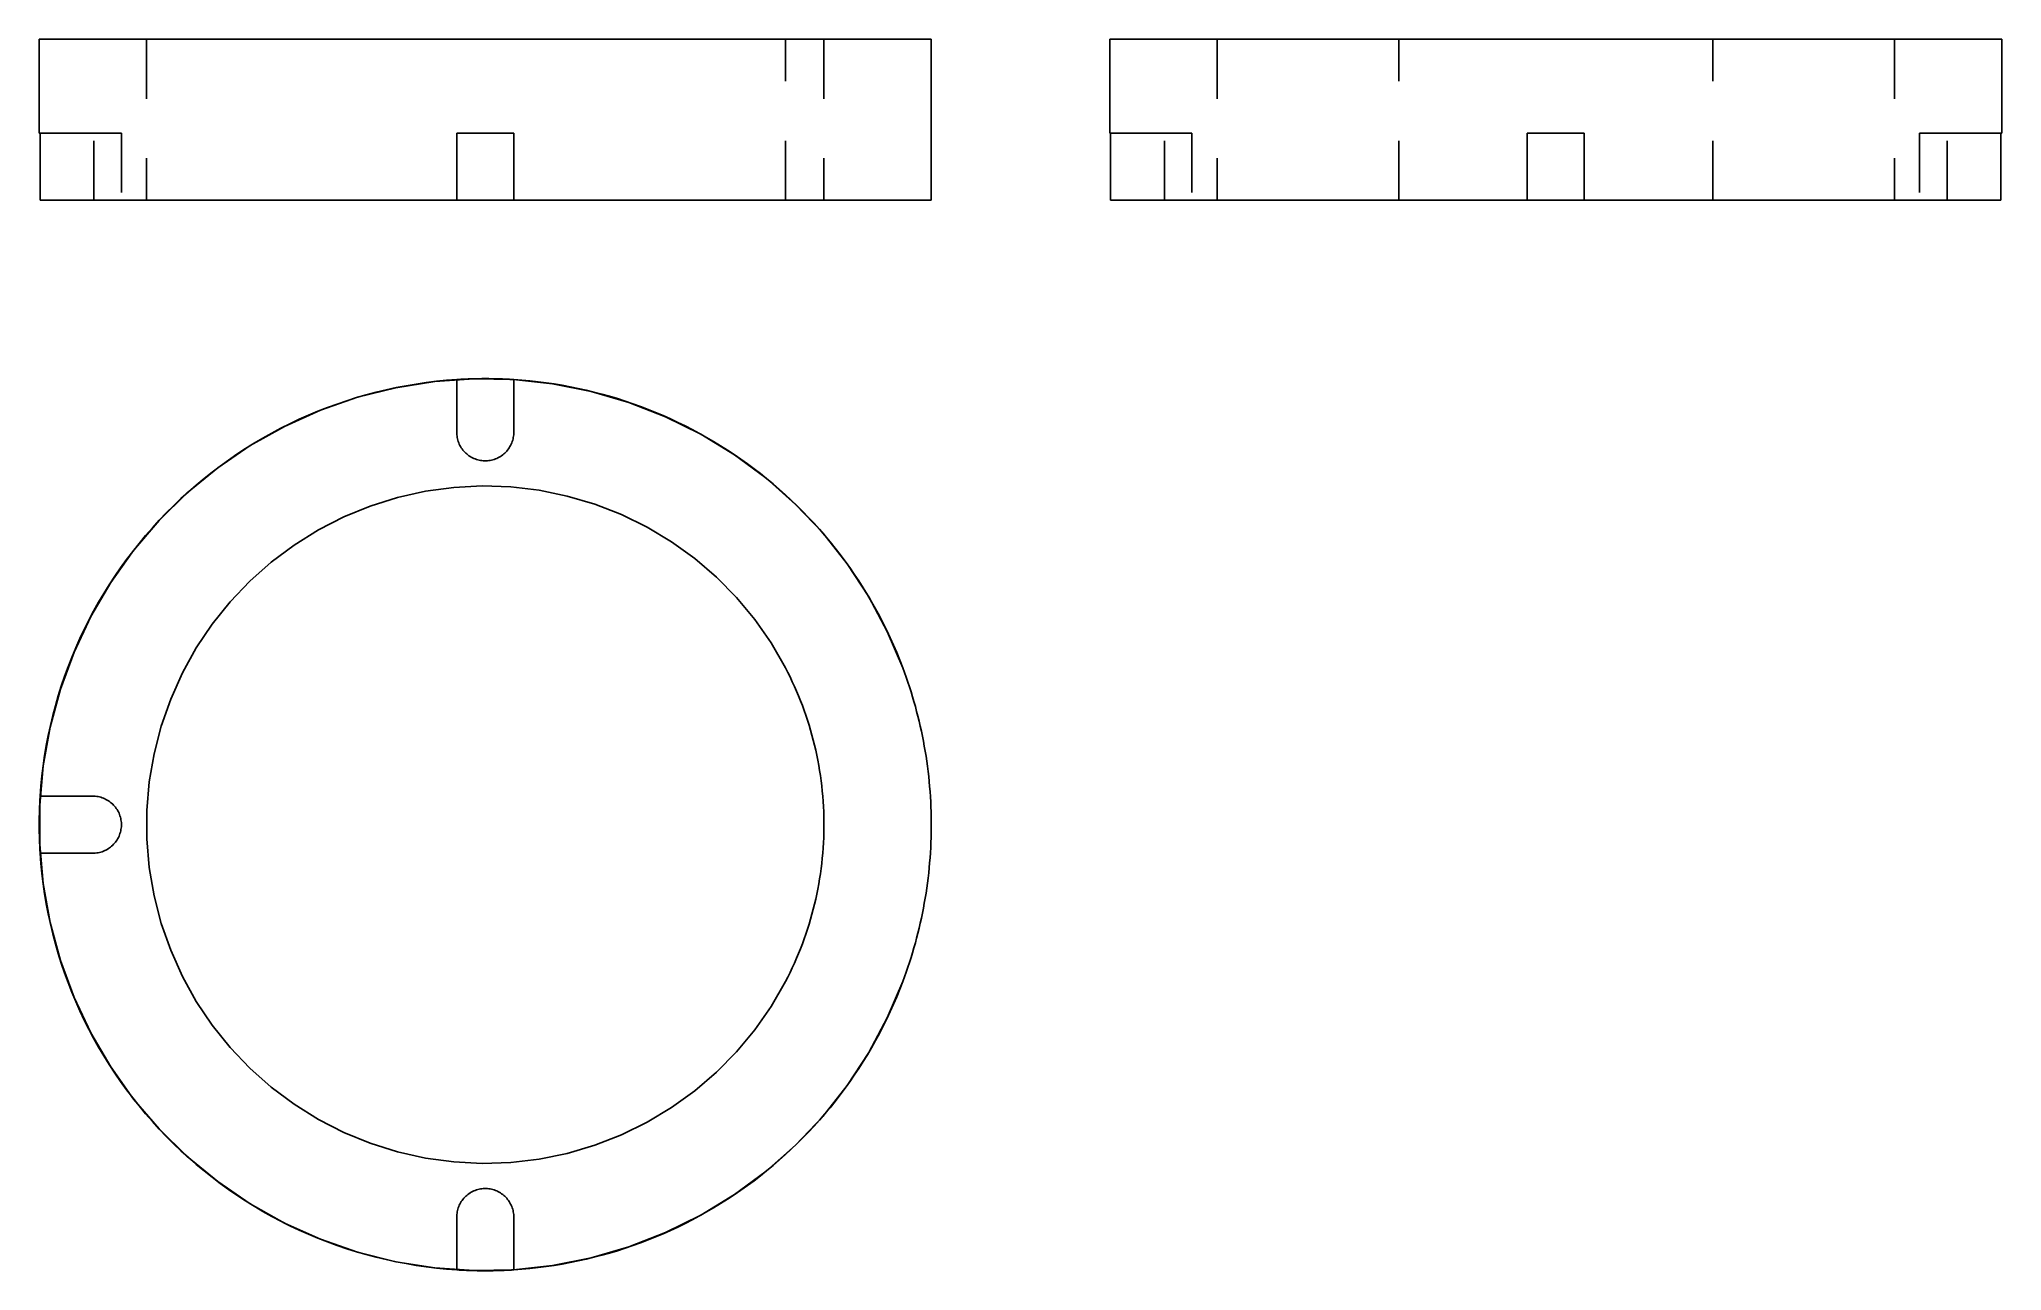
# Model space of a CAD drawing. Extents: x 0 to 3.3, y 0 to 2.07.
import ezdxf

# ---------------------------------------------------------------- set-up
doc = ezdxf.new("R2010")
doc.units = 0
doc.linetypes.add('HIDDEN', pattern=[0.075, 0.050025, -0.024975])
for name, color, linetype in [('FRONT', 7, 'CONTINUOUS'), ('FRONT_HID', 7, 'HIDDEN'), ('LEFT', 7, 'CONTINUOUS'), ('LEFT_HID', 7, 'HIDDEN'), ('TOP', 7, 'CONTINUOUS'), ('TOP_HID', 7, 'HIDDEN')]:
    doc.layers.add(name, color=color, linetype=linetype)

msp = doc.modelspace()

# ---------------------------------------------------------------- linework, layer by layer
at = {"layer": 'FRONT'}
for p, q in [((0, 2.070676), (1.452034, 2.070676)), ((0, 2.070676), (0, 1.912781)), ((1.5, 2.070676), (1.452034, 2.070676)), ((1.5, 2.070676), (1.5, 1.799999)), ((0.001531, 1.912781), (0, 1.912781)), ((0.001531, 1.799999), (0.001531, 1.912781)), ((0.001531, 1.799999), (0.001531, 1.912781)), ((0.797901, 1.912781), (0.702099, 1.912781)), ((0.702099, 1.799999), (0.702099, 1.912781)), ((0.797901, 1.799999), (0.797901, 1.912781)), ((0.001531, 1.799999), (0.702099, 1.799999)), ((0.702099, 1.799999), (0.797901, 1.799999)), ((0.797901, 1.799999), (1.452034, 1.799999)), ((1.5, 1.799999), (1.452034, 1.799999))]:
    msp.add_line(p, q, dxfattribs=at)
at = {"layer": 'FRONT_HID', "linetype": 'HIDDEN'}
for p, q in [((1.254715, 2.070676), (0.180451, 2.070676)), ((0.180451, 2.070676), (1.254715, 2.070676)), ((0.180451, 2.070676), (0.180451, 1.799999)), ((1.254715, 2.070676), (1.452034, 2.070676)), ((1.452034, 2.070676), (1.254715, 2.070676)), ((1.254715, 2.070676), (1.319549, 2.070676)), ((1.319549, 2.070676), (1.254715, 2.070676)), ((1.254715, 1.799999), (1.254715, 2.070676)), ((1.254715, 1.799999), (1.254715, 2.070676)), ((1.319549, 2.070676), (1.319549, 1.799999)), ((0.001531, 1.912781), (0.088484, 1.912781)), ((0.088484, 1.912781), (0.001531, 1.912781)), ((0.044493, 1.912781), (0.043026, 1.912781)), ((0.043026, 1.912781), (0.044493, 1.912781)), ((0.045959, 1.912781), (0.044493, 1.912781)), ((0.044493, 1.912781), (0.045959, 1.912781)), ((0.047426, 1.912781), (0.045959, 1.912781)), ((0.045959, 1.912781), (0.047426, 1.912781)), ((0.048892, 1.912781), (0.047426, 1.912781)), ((0.047426, 1.912781), (0.048892, 1.912781)), ((0.050358, 1.912781), (0.048892, 1.912781)), ((0.048892, 1.912781), (0.050358, 1.912781)), ((0.051825, 1.912781), (0.050358, 1.912781)), ((0.050358, 1.912781), (0.051825, 1.912781)), ((0.053291, 1.912781), (0.051825, 1.912781)), ((0.051825, 1.912781), (0.053291, 1.912781)), ((0.054757, 1.912781), (0.053291, 1.912781)), ((0.053291, 1.912781), (0.054757, 1.912781)), ((0.056224, 1.912781), (0.054757, 1.912781)), ((0.054757, 1.912781), (0.056224, 1.912781)), ((0.05769, 1.912781), (0.056224, 1.912781)), ((0.056224, 1.912781), (0.05769, 1.912781)), ((0.059157, 1.912781), (0.05769, 1.912781)), ((0.05769, 1.912781), (0.059157, 1.912781)), ((0.060623, 1.912781), (0.059157, 1.912781)), ((0.059157, 1.912781), (0.060623, 1.912781)), ((0.062089, 1.912781), (0.060623, 1.912781)), ((0.060623, 1.912781), (0.062089, 1.912781)), ((0.063556, 1.912781), (0.062089, 1.912781)), ((0.062089, 1.912781), (0.063556, 1.912781)), ((0.065022, 1.912781), (0.063556, 1.912781)), ((0.063556, 1.912781), (0.065022, 1.912781)), ((0.066489, 1.912781), (0.065022, 1.912781)), ((0.065022, 1.912781), (0.066489, 1.912781)), ((0.067955, 1.912781), (0.066489, 1.912781)), ((0.066489, 1.912781), (0.067955, 1.912781)), ((0.069421, 1.912781), (0.067955, 1.912781)), ((0.067955, 1.912781), (0.069421, 1.912781)), ((0.070888, 1.912781), (0.069421, 1.912781)), ((0.069421, 1.912781), (0.070888, 1.912781)), ((0.072354, 1.912781), (0.070888, 1.912781)), ((0.070888, 1.912781), (0.072354, 1.912781)), ((0.07382, 1.912781), (0.072354, 1.912781)), ((0.072354, 1.912781), (0.07382, 1.912781)), ((0.075287, 1.912781), (0.07382, 1.912781)), ((0.07382, 1.912781), (0.075287, 1.912781)), ((0.076753, 1.912781), (0.075287, 1.912781)), ((0.075287, 1.912781), (0.076753, 1.912781)), ((0.07822, 1.912781), (0.076753, 1.912781)), ((0.076753, 1.912781), (0.07822, 1.912781)), ((0.079686, 1.912781), (0.07822, 1.912781)), ((0.07822, 1.912781), (0.079686, 1.912781)), ((0.081152, 1.912781), (0.079686, 1.912781)), ((0.079686, 1.912781), (0.081152, 1.912781)), ((0.082619, 1.912781), (0.081152, 1.912781)), ((0.081152, 1.912781), (0.082619, 1.912781)), ((0.084085, 1.912781), (0.082619, 1.912781)), ((0.082619, 1.912781), (0.084085, 1.912781)), ((0.085551, 1.912781), (0.084085, 1.912781)), ((0.084085, 1.912781), (0.085551, 1.912781)), ((0.087018, 1.912781), (0.085551, 1.912781)), ((0.085551, 1.912781), (0.087018, 1.912781)), ((0.088484, 1.912781), (0.087018, 1.912781)), ((0.087018, 1.912781), (0.088484, 1.912781)), ((0.088484, 1.912781), (0.091967, 1.912781)), ((0.091967, 1.912781), (0.088484, 1.912781)), ((0.091967, 1.799999), (0.091967, 1.912781)), ((0.091967, 1.799999), (0.091967, 1.912781)), ((0.091967, 1.912781), (0.138158, 1.912781)), ((0.138158, 1.912781), (0.091967, 1.912781)), ((0.138158, 1.912781), (0.138158, 1.799999)), ((0.088484, 1.799999), (0.001531, 1.799999)), ((0.001531, 1.799999), (0.088484, 1.799999)), ((0.091967, 1.799999), (0.088484, 1.799999)), ((0.088484, 1.799999), (0.091967, 1.799999)), ((0.091967, 1.799999), (0.138158, 1.799999)), ((0.138158, 1.799999), (0.091967, 1.799999)), ((1.254715, 1.799999), (0.180451, 1.799999)), ((0.180451, 1.799999), (1.254715, 1.799999)), ((1.254715, 1.799999), (1.452034, 1.799999)), ((1.452034, 1.799999), (1.254715, 1.799999)), ((1.254715, 1.799999), (1.319549, 1.799999)), ((1.319549, 1.799999), (1.254715, 1.799999))]:
    msp.add_line(p, q, dxfattribs=at)
at = {"layer": 'LEFT'}
for p, q in [((3.3, 2.070676), (1.8, 2.070676)), ((1.8, 2.070676), (1.8, 1.912781)), ((3.3, 2.070676), (3.3, 1.912781)), ((1.8, 1.912781), (1.801531, 1.912781)), ((1.801531, 1.799999), (1.801531, 1.912781)), ((1.801531, 1.799999), (1.801531, 1.912781)), ((2.502099, 1.799999), (2.502099, 1.912781)), ((2.502099, 1.912781), (2.597901, 1.912781)), ((2.597901, 1.799999), (2.597901, 1.912781)), ((3.298469, 1.799999), (3.298469, 1.912781)), ((3.298469, 1.912781), (3.3, 1.912781)), ((3.298469, 1.799999), (3.298469, 1.912781)), ((2.502099, 1.799999), (1.801531, 1.799999)), ((2.597901, 1.799999), (2.502099, 1.799999)), ((3.298469, 1.799999), (2.597901, 1.799999))]:
    msp.add_line(p, q, dxfattribs=at)
at = {"layer": 'LEFT_HID', "linetype": 'HIDDEN'}
for p, q in [((1.8, 2.070676), (2.28609, 2.070676)), ((2.28609, 2.070676), (1.980451, 2.070676)), ((1.980451, 2.070676), (3.119549, 2.070676)), ((1.980451, 2.070676), (1.980451, 1.799999)), ((2.81391, 2.070676), (2.28609, 2.070676)), ((2.28609, 2.070676), (2.81391, 2.070676)), ((2.28609, 1.799999), (2.28609, 2.070676)), ((2.81391, 2.070676), (3.3, 2.070676)), ((3.119549, 2.070676), (2.81391, 2.070676)), ((2.81391, 1.799999), (2.81391, 2.070676)), ((3.119549, 2.070676), (3.119549, 1.799999)), ((1.801531, 1.912781), (1.888484, 1.912781)), ((1.888484, 1.912781), (1.801531, 1.912781)), ((1.844493, 1.912781), (1.843026, 1.912781)), ((1.843026, 1.912781), (1.844493, 1.912781)), ((1.845959, 1.912781), (1.844493, 1.912781)), ((1.844493, 1.912781), (1.845959, 1.912781)), ((1.847426, 1.912781), (1.845959, 1.912781)), ((1.845959, 1.912781), (1.847426, 1.912781)), ((1.848892, 1.912781), (1.847426, 1.912781)), ((1.847426, 1.912781), (1.848892, 1.912781)), ((1.850358, 1.912781), (1.848892, 1.912781)), ((1.848892, 1.912781), (1.850358, 1.912781)), ((1.851825, 1.912781), (1.850358, 1.912781)), ((1.850358, 1.912781), (1.851825, 1.912781)), ((1.853291, 1.912781), (1.851825, 1.912781)), ((1.851825, 1.912781), (1.853291, 1.912781)), ((1.854757, 1.912781), (1.853291, 1.912781)), ((1.853291, 1.912781), (1.854757, 1.912781)), ((1.856224, 1.912781), (1.854757, 1.912781)), ((1.854757, 1.912781), (1.856224, 1.912781)), ((1.85769, 1.912781), (1.856224, 1.912781)), ((1.856224, 1.912781), (1.85769, 1.912781)), ((1.859157, 1.912781), (1.85769, 1.912781)), ((1.85769, 1.912781), (1.859157, 1.912781)), ((1.860623, 1.912781), (1.859157, 1.912781)), ((1.859157, 1.912781), (1.860623, 1.912781)), ((1.862089, 1.912781), (1.860623, 1.912781)), ((1.860623, 1.912781), (1.862089, 1.912781)), ((1.863556, 1.912781), (1.862089, 1.912781)), ((1.862089, 1.912781), (1.863556, 1.912781)), ((1.865022, 1.912781), (1.863556, 1.912781)), ((1.863556, 1.912781), (1.865022, 1.912781)), ((1.866489, 1.912781), (1.865022, 1.912781)), ((1.865022, 1.912781), (1.866489, 1.912781)), ((1.867955, 1.912781), (1.866489, 1.912781)), ((1.866489, 1.912781), (1.867955, 1.912781)), ((1.869421, 1.912781), (1.867955, 1.912781)), ((1.867955, 1.912781), (1.869421, 1.912781)), ((1.870888, 1.912781), (1.869421, 1.912781)), ((1.869421, 1.912781), (1.870888, 1.912781)), ((1.872354, 1.912781), (1.870888, 1.912781)), ((1.870888, 1.912781), (1.872354, 1.912781)), ((1.87382, 1.912781), (1.872354, 1.912781)), ((1.872354, 1.912781), (1.87382, 1.912781)), ((1.875287, 1.912781), (1.87382, 1.912781)), ((1.87382, 1.912781), (1.875287, 1.912781)), ((1.876753, 1.912781), (1.875287, 1.912781)), ((1.875287, 1.912781), (1.876753, 1.912781)), ((1.87822, 1.912781), (1.876753, 1.912781)), ((1.876753, 1.912781), (1.87822, 1.912781)), ((1.879686, 1.912781), (1.87822, 1.912781)), ((1.87822, 1.912781), (1.879686, 1.912781)), ((1.881152, 1.912781), (1.879686, 1.912781)), ((1.879686, 1.912781), (1.881152, 1.912781)), ((1.882619, 1.912781), (1.881152, 1.912781)), ((1.881152, 1.912781), (1.882619, 1.912781)), ((1.884085, 1.912781), (1.882619, 1.912781)), ((1.882619, 1.912781), (1.884085, 1.912781)), ((1.885551, 1.912781), (1.884085, 1.912781)), ((1.884085, 1.912781), (1.885551, 1.912781)), ((1.887018, 1.912781), (1.885551, 1.912781)), ((1.885551, 1.912781), (1.887018, 1.912781)), ((1.888484, 1.912781), (1.887018, 1.912781)), ((1.887018, 1.912781), (1.888484, 1.912781)), ((1.888484, 1.912781), (1.891967, 1.912781)), ((1.891967, 1.912781), (1.888484, 1.912781)), ((1.891967, 1.799999), (1.891967, 1.912781)), ((1.891967, 1.799999), (1.891967, 1.912781)), ((1.891967, 1.912781), (1.938158, 1.912781)), ((1.938158, 1.912781), (1.891967, 1.912781)), ((1.938158, 1.912781), (1.938158, 1.799999)), ((3.208033, 1.912781), (3.161842, 1.912781)), ((3.161842, 1.912781), (3.208033, 1.912781)), ((3.161842, 1.912781), (3.161842, 1.799999)), ((3.211516, 1.912781), (3.208033, 1.912781)), ((3.208033, 1.799999), (3.208033, 1.912781)), ((3.208033, 1.799999), (3.208033, 1.912781)), ((3.208033, 1.912781), (3.211516, 1.912781)), ((3.298469, 1.912781), (3.211516, 1.912781)), ((3.211516, 1.912781), (3.212982, 1.912781)), ((3.212982, 1.912781), (3.211516, 1.912781)), ((3.211516, 1.912781), (3.298469, 1.912781)), ((3.212982, 1.912781), (3.214449, 1.912781)), ((3.214449, 1.912781), (3.212982, 1.912781)), ((3.214449, 1.912781), (3.215915, 1.912781)), ((3.215915, 1.912781), (3.214449, 1.912781)), ((3.215915, 1.912781), (3.217381, 1.912781)), ((3.217381, 1.912781), (3.215915, 1.912781)), ((3.217381, 1.912781), (3.218848, 1.912781)), ((3.218848, 1.912781), (3.217381, 1.912781)), ((3.218848, 1.912781), (3.220314, 1.912781)), ((3.220314, 1.912781), (3.218848, 1.912781)), ((3.220314, 1.912781), (3.22178, 1.912781)), ((3.22178, 1.912781), (3.220314, 1.912781)), ((3.22178, 1.912781), (3.223247, 1.912781)), ((3.223247, 1.912781), (3.22178, 1.912781)), ((3.223247, 1.912781), (3.224713, 1.912781)), ((3.224713, 1.912781), (3.223247, 1.912781)), ((3.224713, 1.912781), (3.22618, 1.912781)), ((3.22618, 1.912781), (3.224713, 1.912781)), ((3.22618, 1.912781), (3.227646, 1.912781)), ((3.227646, 1.912781), (3.22618, 1.912781)), ((3.227646, 1.912781), (3.229112, 1.912781)), ((3.229112, 1.912781), (3.227646, 1.912781)), ((3.229112, 1.912781), (3.230579, 1.912781)), ((3.230579, 1.912781), (3.229112, 1.912781)), ((3.230579, 1.912781), (3.232045, 1.912781)), ((3.232045, 1.912781), (3.230579, 1.912781)), ((3.232045, 1.912781), (3.233511, 1.912781)), ((3.233511, 1.912781), (3.232045, 1.912781)), ((3.233511, 1.912781), (3.234978, 1.912781)), ((3.234978, 1.912781), (3.233511, 1.912781)), ((3.234978, 1.912781), (3.236444, 1.912781)), ((3.236444, 1.912781), (3.234978, 1.912781)), ((3.236444, 1.912781), (3.237911, 1.912781)), ((3.237911, 1.912781), (3.236444, 1.912781)), ((3.237911, 1.912781), (3.239377, 1.912781)), ((3.239377, 1.912781), (3.237911, 1.912781)), ((3.239377, 1.912781), (3.240843, 1.912781)), ((3.240843, 1.912781), (3.239377, 1.912781)), ((3.240843, 1.912781), (3.24231, 1.912781)), ((3.24231, 1.912781), (3.240843, 1.912781)), ((3.24231, 1.912781), (3.243776, 1.912781)), ((3.243776, 1.912781), (3.24231, 1.912781)), ((3.243776, 1.912781), (3.245243, 1.912781)), ((3.245243, 1.912781), (3.243776, 1.912781)), ((3.245243, 1.912781), (3.246709, 1.912781)), ((3.246709, 1.912781), (3.245243, 1.912781)), ((3.246709, 1.912781), (3.248175, 1.912781)), ((3.248175, 1.912781), (3.246709, 1.912781)), ((3.248175, 1.912781), (3.249642, 1.912781)), ((3.249642, 1.912781), (3.248175, 1.912781)), ((3.249642, 1.912781), (3.251108, 1.912781)), ((3.251108, 1.912781), (3.249642, 1.912781)), ((3.251108, 1.912781), (3.252574, 1.912781)), ((3.252574, 1.912781), (3.251108, 1.912781)), ((3.252574, 1.912781), (3.254041, 1.912781)), ((3.254041, 1.912781), (3.252574, 1.912781)), ((3.254041, 1.912781), (3.255507, 1.912781)), ((3.255507, 1.912781), (3.254041, 1.912781)), ((3.255507, 1.912781), (3.256974, 1.912781)), ((3.256974, 1.912781), (3.255507, 1.912781)), ((1.801531, 1.799999), (2.28609, 1.799999)), ((1.888484, 1.799999), (1.801531, 1.799999)), ((1.801531, 1.799999), (1.888484, 1.799999)), ((1.891967, 1.799999), (1.888484, 1.799999)), ((1.888484, 1.799999), (1.891967, 1.799999)), ((1.891967, 1.799999), (1.938158, 1.799999)), ((1.938158, 1.799999), (1.891967, 1.799999)), ((2.28609, 1.799999), (1.980451, 1.799999)), ((1.980451, 1.799999), (3.119549, 1.799999)), ((2.81391, 1.799999), (2.28609, 1.799999)), ((2.28609, 1.799999), (2.81391, 1.799999)), ((2.81391, 1.799999), (3.298469, 1.799999)), ((3.119549, 1.799999), (2.81391, 1.799999)), ((3.208033, 1.799999), (3.161842, 1.799999)), ((3.161842, 1.799999), (3.208033, 1.799999)), ((3.208033, 1.799999), (3.211516, 1.799999)), ((3.211516, 1.799999), (3.208033, 1.799999)), ((3.211516, 1.799999), (3.298469, 1.799999)), ((3.298469, 1.799999), (3.211516, 1.799999))]:
    msp.add_line(p, q, dxfattribs=at)
at = {"layer": 'TOP'}
for p, q in [((0.599624, 1.48477), (0.665019, 1.49517)), ((0.665019, 1.49517), (0.731077, 1.499761)), ((0.731077, 1.499761), (0.797282, 1.498508)), ((0.797282, 1.498508), (0.863118, 1.49142)), ((0.863118, 1.49142), (0.928073, 1.478553)), ((0.472851, 1.446913), (0.535401, 1.468642)), ((0.535401, 1.468642), (0.599624, 1.48477)), ((0.928073, 1.478553), (0.99164, 1.460007)), ((0.99164, 1.460007), (1.053323, 1.435926)), ((0.354703, 1.387369), (0.412461, 1.419752)), ((0.412461, 1.419752), (0.472851, 1.446913)), ((1.053323, 1.435926), (1.112641, 1.406498)), ((0.300025, 1.350019), (0.354703, 1.387369)), ((1.112641, 1.406498), (1.169133, 1.371954)), ((1.169133, 1.371954), (1.222358, 1.332561)), ((0.248855, 1.307991), (0.300025, 1.350019)), ((1.222358, 1.332561), (1.271901, 1.288627)), ((0.201592, 1.261614), (0.248855, 1.307991)), ((0.602477, 1.300111), (0.556607, 1.28571)), ((0.649398, 1.310593), (0.602477, 1.300111)), ((0.697035, 1.317081), (0.649398, 1.310593)), ((0.74505, 1.319527), (0.697035, 1.317081)), ((0.793101, 1.317915), (0.74505, 1.319527)), ((0.840844, 1.312257), (0.793101, 1.317915)), ((0.88794, 1.302592), (0.840844, 1.312257)), ((0.934053, 1.28899), (0.88794, 1.302592)), ((0.978854, 1.271547), (0.934053, 1.28899)), ((1.271901, 1.288627), (1.317375, 1.240494)), ((0.158604, 1.211249), (0.201592, 1.261614)), ((0.512115, 1.267491), (0.469319, 1.245584)), ((0.556607, 1.28571), (0.512115, 1.267491)), ((1.022025, 1.250388), (0.978854, 1.271547)), ((0.469319, 1.245584), (0.428522, 1.220147)), ((1.063258, 1.225663), (1.022025, 1.250388)), ((1.102258, 1.197549), (1.063258, 1.225663)), ((1.317375, 1.240494), (1.358427, 1.188538)), ((0.120225, 1.157288), (0.158604, 1.211249)), ((0.390016, 1.191359), (0.354076, 1.159426)), ((0.428522, 1.220147), (0.390016, 1.191359)), ((1.138748, 1.166245), (1.102258, 1.197549)), ((1.358427, 1.188538), (1.394736, 1.133164)), ((0.086755, 1.100152), (0.120225, 1.157288)), ((0.354076, 1.159426), (0.320956, 1.124576)), ((1.172469, 1.131976), (1.138748, 1.166245)), ((0.320956, 1.124576), (0.290894, 1.087057)), ((1.203179, 1.094985), (1.172469, 1.131976)), ((1.394736, 1.133164), (1.42602, 1.074802)), ((0.058456, 1.040287), (0.086755, 1.100152)), ((1.230659, 1.055536), (1.203179, 1.094985)), ((0.290894, 1.087057), (0.264103, 1.047136)), ((1.42602, 1.074802), (1.452033, 1.013909)), ((0.035547, 0.97816), (0.058456, 1.040287)), ((0.264103, 1.047136), (0.240774, 1.005098)), ((1.254715, 1.013909), (1.230659, 1.055536)), ((0.240774, 1.005098), (0.221074, 0.961242)), ((1.254715, 1.013909), (1.258692, 1.006159)), ((1.258692, 1.006159), (1.262551, 0.998349)), ((1.262551, 0.998349), (1.266289, 0.990481)), ((1.266289, 0.990481), (1.269907, 0.982557)), ((1.455, 1.005879), (1.452034, 1.013909)), ((1.457875, 0.997814), (1.455, 1.005879)), ((1.460658, 0.989718), (1.457875, 0.997814)), ((0.018207, 0.914253), (0.035547, 0.97816)), ((0.221074, 0.961242), (0.205142, 0.915881)), ((1.269907, 0.982557), (1.273403, 0.974578)), ((1.273403, 0.974578), (1.276776, 0.966546)), ((1.276776, 0.966546), (1.280026, 0.958464)), ((1.280026, 0.958464), (1.283153, 0.950334)), ((1.463348, 0.98159), (1.460658, 0.989718)), ((1.465945, 0.973432), (1.463348, 0.98159)), ((1.468449, 0.965245), (1.465945, 0.973432)), ((1.470859, 0.95703), (1.468449, 0.965245)), ((1.473175, 0.948788), (1.470859, 0.95703)), ((1.283153, 0.950334), (1.286154, 0.942156)), ((1.286154, 0.942156), (1.289031, 0.933933)), ((1.289031, 0.933933), (1.291781, 0.925668)), ((1.291781, 0.925668), (1.294404, 0.917361)), ((1.475397, 0.94052), (1.473175, 0.948788)), ((1.477525, 0.932227), (1.475397, 0.94052)), ((1.479558, 0.923911), (1.477525, 0.932227)), ((0.006571, 0.849067), (0.018207, 0.914253)), ((0.205142, 0.915881), (0.193094, 0.869338)), ((1.294404, 0.917361), (1.2969, 0.909015)), ((1.2969, 0.909015), (1.299268, 0.900632)), ((1.299268, 0.900632), (1.301508, 0.892214)), ((1.301508, 0.892214), (1.303618, 0.883762)), ((1.481495, 0.915572), (1.479558, 0.923911)), ((1.483338, 0.907211), (1.481495, 0.915572)), ((1.485084, 0.898829), (1.483338, 0.907211)), ((1.486735, 0.890429), (1.485084, 0.898829)), ((0.193094, 0.869338), (0.185013, 0.821944)), ((1.303618, 0.883762), (1.305599, 0.875279)), ((1.305599, 0.875279), (1.30745, 0.866767)), ((1.30745, 0.866767), (1.309171, 0.858228)), ((1.309171, 0.858228), (1.310761, 0.849663)), ((1.48829, 0.88201), (1.486735, 0.890429)), ((1.489749, 0.873574), (1.48829, 0.88201)), ((1.491112, 0.865121), (1.489749, 0.873574)), ((1.492377, 0.856654), (1.491112, 0.865121)), ((0.000731, 0.783108), (0.006571, 0.849067)), ((1.310761, 0.849663), (1.31222, 0.841075)), ((1.31222, 0.841075), (1.313547, 0.832465)), ((1.313547, 0.832465), (1.314742, 0.823836)), ((1.493546, 0.848173), (1.492377, 0.856654)), ((1.494619, 0.839679), (1.493546, 0.848173)), ((1.495594, 0.831174), (1.494619, 0.839679)), ((1.496472, 0.822657), (1.495594, 0.831174)), ((0.185013, 0.821944), (0.180958, 0.774038)), ((1.314742, 0.823836), (1.315805, 0.81519)), ((1.315805, 0.81519), (1.316736, 0.806529)), ((1.316736, 0.806529), (1.317534, 0.797855)), ((1.317534, 0.797855), (1.3182, 0.789169)), ((1.497253, 0.814132), (1.496472, 0.822657)), ((1.497936, 0.805598), (1.497253, 0.814132)), ((1.498522, 0.797056), (1.497936, 0.805598)), ((1.49901, 0.788509), (1.498522, 0.797056)), ((0.000731, 0.716891), (0.000731, 0.783108)), ((0.180958, 0.774038), (0.180958, 0.725961)), ((1.3182, 0.789169), (1.318733, 0.780474)), ((1.318733, 0.780474), (1.319132, 0.771772)), ((1.319132, 0.771772), (1.319399, 0.763065)), ((1.319399, 0.763065), (1.319532, 0.754355)), ((1.499401, 0.779957), (1.49901, 0.788509)), ((1.499694, 0.7714), (1.499401, 0.779957)), ((1.49989, 0.762841), (1.499694, 0.7714)), ((1.499987, 0.75428), (1.49989, 0.762841)), ((1.319132, 0.728227), (1.318733, 0.719525)), ((1.319399, 0.736934), (1.319132, 0.728227)), ((1.319532, 0.745644), (1.319399, 0.736934)), ((1.319532, 0.754355), (1.319532, 0.745644)), ((1.499401, 0.720043), (1.499694, 0.728599)), ((1.499694, 0.728599), (1.49989, 0.737158)), ((1.49989, 0.737158), (1.499987, 0.745719)), ((1.499987, 0.745719), (1.499987, 0.75428)), ((0.006571, 0.650932), (0.000731, 0.716891)), ((0.180958, 0.725961), (0.185013, 0.678055)), ((1.316736, 0.69347), (1.315805, 0.684809)), ((1.317534, 0.702144), (1.316736, 0.69347)), ((1.3182, 0.71083), (1.317534, 0.702144)), ((1.318733, 0.719525), (1.3182, 0.71083)), ((1.497253, 0.685868), (1.497936, 0.694402)), ((1.497936, 0.694402), (1.498522, 0.702943)), ((1.498522, 0.702943), (1.49901, 0.71149)), ((1.49901, 0.71149), (1.499401, 0.720043)), ((0.185013, 0.678055), (0.193094, 0.630661)), ((1.313547, 0.667534), (1.31222, 0.658925)), ((1.314742, 0.676163), (1.313547, 0.667534)), ((1.315805, 0.684809), (1.314742, 0.676163)), ((1.493546, 0.651826), (1.494619, 0.66032)), ((1.494619, 0.66032), (1.495594, 0.668826)), ((1.495594, 0.668826), (1.496472, 0.677342)), ((1.496472, 0.677342), (1.497253, 0.685868)), ((0.018207, 0.585746), (0.006571, 0.650932)), ((0.193094, 0.630661), (0.205142, 0.584118)), ((1.30745, 0.633232), (1.305599, 0.62472)), ((1.309171, 0.641772), (1.30745, 0.633232)), ((1.310761, 0.650336), (1.309171, 0.641772)), ((1.31222, 0.658925), (1.310761, 0.650336)), ((1.489749, 0.626425), (1.491112, 0.634878)), ((1.491112, 0.634878), (1.492377, 0.643345)), ((1.492377, 0.643345), (1.493546, 0.651826)), ((1.299268, 0.599367), (1.2969, 0.590984)), ((1.301508, 0.607786), (1.299268, 0.599367)), ((1.303618, 0.616237), (1.301508, 0.607786)), ((1.305599, 0.62472), (1.303618, 0.616237)), ((1.483338, 0.592788), (1.485084, 0.60117)), ((1.485084, 0.60117), (1.486735, 0.60957)), ((1.486735, 0.60957), (1.48829, 0.617989)), ((1.48829, 0.617989), (1.489749, 0.626425)), ((0.035547, 0.52184), (0.018207, 0.585746)), ((0.205142, 0.584118), (0.221074, 0.538757)), ((1.289031, 0.566066), (1.286154, 0.557843)), ((1.291781, 0.574332), (1.289031, 0.566066)), ((1.294404, 0.582638), (1.291781, 0.574332)), ((1.2969, 0.590984), (1.294404, 0.582638)), ((1.475397, 0.559479), (1.477525, 0.567772)), ((1.477525, 0.567772), (1.479558, 0.576089)), ((1.479558, 0.576089), (1.481495, 0.584428)), ((1.481495, 0.584428), (1.483338, 0.592788)), ((0.221074, 0.538757), (0.240774, 0.494901)), ((1.276776, 0.533453), (1.273403, 0.525422)), ((1.280026, 0.541535), (1.276776, 0.533453)), ((1.283153, 0.549666), (1.280026, 0.541535)), ((1.286154, 0.557843), (1.283153, 0.549666)), ((1.465945, 0.526567), (1.468449, 0.534754)), ((1.468449, 0.534754), (1.470859, 0.542969)), ((1.470859, 0.542969), (1.473175, 0.551211)), ((1.473175, 0.551211), (1.475397, 0.559479)), ((0.058456, 0.459712), (0.035547, 0.52184)), ((1.262551, 0.50165), (1.258692, 0.49384)), ((1.266289, 0.509518), (1.262551, 0.50165)), ((1.269907, 0.517443), (1.266289, 0.509518)), ((1.273403, 0.525422), (1.269907, 0.517443)), ((1.455, 0.494121), (1.457875, 0.502185)), ((1.457875, 0.502185), (1.460658, 0.510281)), ((1.460658, 0.510281), (1.463348, 0.518409)), ((1.463348, 0.518409), (1.465945, 0.526567)), ((0.240774, 0.494901), (0.264103, 0.452863)), ((1.230659, 0.444463), (1.254715, 0.48609)), ((1.258692, 0.49384), (1.254715, 0.48609)), ((1.452033, 0.48609), (1.42602, 0.425197)), ((1.452034, 0.48609), (1.455, 0.494121)), ((0.086755, 0.399847), (0.058456, 0.459712)), ((0.264103, 0.452863), (0.290894, 0.412942)), ((1.203179, 0.405014), (1.230659, 0.444463)), ((0.120225, 0.342711), (0.086755, 0.399847)), ((0.290894, 0.412942), (0.320956, 0.375423)), ((1.172469, 0.368023), (1.203179, 0.405014)), ((1.42602, 0.425197), (1.394736, 0.366836)), ((0.320956, 0.375423), (0.354076, 0.340573)), ((1.138748, 0.333754), (1.172469, 0.368023)), ((1.394736, 0.366836), (1.358427, 0.311461)), ((0.158604, 0.288751), (0.120225, 0.342711)), ((0.354076, 0.340573), (0.390016, 0.30864)), ((1.102258, 0.302451), (1.138748, 0.333754)), ((0.390016, 0.30864), (0.428522, 0.279853)), ((1.063258, 0.274337), (1.102258, 0.302451)), ((1.358427, 0.311461), (1.317375, 0.259505)), ((0.201592, 0.238385), (0.158604, 0.288751)), ((0.428522, 0.279853), (0.469319, 0.254415)), ((1.022025, 0.249612), (1.063258, 0.274337)), ((0.248855, 0.192008), (0.201592, 0.238385)), ((0.469319, 0.254415), (0.512115, 0.232508)), ((0.512115, 0.232508), (0.556607, 0.21429)), ((0.978854, 0.228452), (1.022025, 0.249612)), ((1.317375, 0.259505), (1.271901, 0.211373)), ((0.556607, 0.21429), (0.602477, 0.199888)), ((0.602477, 0.199888), (0.649398, 0.189406)), ((0.88794, 0.197407), (0.934053, 0.211009)), ((0.934053, 0.211009), (0.978854, 0.228452)), ((1.271901, 0.211373), (1.222358, 0.167439)), ((0.300025, 0.14998), (0.248855, 0.192008)), ((0.649398, 0.189406), (0.697035, 0.182919)), ((0.697035, 0.182919), (0.74505, 0.180472)), ((0.74505, 0.180472), (0.793101, 0.182084)), ((0.793101, 0.182084), (0.840844, 0.187742)), ((0.840844, 0.187742), (0.88794, 0.197407)), ((1.222358, 0.167439), (1.169133, 0.128046)), ((0.354703, 0.11263), (0.300025, 0.14998)), ((0.412461, 0.080248), (0.354703, 0.11263)), ((1.169133, 0.128046), (1.112641, 0.093501)), ((0.472851, 0.053086), (0.412461, 0.080248)), ((1.112641, 0.093501), (1.053323, 0.064073)), ((0.535401, 0.031357), (0.472851, 0.053086)), ((0.99164, 0.039993), (0.928073, 0.021446)), ((1.053323, 0.064073), (0.99164, 0.039993)), ((0.599624, 0.015229), (0.535401, 0.031357)), ((0.665019, 0.00483), (0.599624, 0.015229)), ((0.731077, 0.000238), (0.665019, 0.00483)), ((0.797282, 0.001492), (0.731077, 0.000238)), ((0.863118, 0.008579), (0.797282, 0.001492)), ((0.928073, 0.021446), (0.863118, 0.008579))]:
    msp.add_line(p, q, dxfattribs=at)
at = {"layer": 'TOP_HID', "linetype": 'HIDDEN'}
for p, q in [((0.600015, 1.48485), (0.616884, 1.488092)), ((0.616884, 1.488092), (0.633823, 1.490947)), ((0.633823, 1.490947), (0.650823, 1.493413)), ((0.650823, 1.493413), (0.667875, 1.49549)), ((0.667875, 1.49549), (0.68497, 1.497175)), ((0.68497, 1.497175), (0.702099, 1.498468)), ((0.703618, 1.498564), (0.702099, 1.498468)), ((0.702099, 1.498468), (0.702099, 1.411515)), ((0.702099, 1.498468), (0.702099, 1.411515)), ((0.705136, 1.498657), (0.703618, 1.498564)), ((0.706655, 1.498746), (0.705136, 1.498657)), ((0.708175, 1.498833), (0.706655, 1.498746)), ((0.709694, 1.498916), (0.708175, 1.498833)), ((0.711214, 1.498996), (0.709694, 1.498916)), ((0.712733, 1.499073), (0.711214, 1.498996)), ((0.714253, 1.499147), (0.712733, 1.499073)), ((0.715773, 1.499218), (0.714253, 1.499147)), ((0.717294, 1.499286), (0.715773, 1.499218)), ((0.718814, 1.499351), (0.717294, 1.499286)), ((0.720334, 1.499413), (0.718814, 1.499351)), ((0.721855, 1.499471), (0.720334, 1.499413)), ((0.723376, 1.499527), (0.721855, 1.499471)), ((0.724896, 1.499579), (0.723376, 1.499527)), ((0.726417, 1.499629), (0.724896, 1.499579)), ((0.727938, 1.499675), (0.726417, 1.499629)), ((0.729459, 1.499718), (0.727938, 1.499675)), ((0.73098, 1.499758), (0.729459, 1.499718)), ((0.732502, 1.499795), (0.73098, 1.499758)), ((0.734023, 1.499829), (0.732502, 1.499795)), ((0.735544, 1.49986), (0.734023, 1.499829)), ((0.737066, 1.499888), (0.735544, 1.49986)), ((0.738587, 1.499913), (0.737066, 1.499888)), ((0.740109, 1.499934), (0.738587, 1.499913)), ((0.74163, 1.499953), (0.740109, 1.499934)), ((0.743152, 1.499968), (0.74163, 1.499953)), ((0.744674, 1.499981), (0.743152, 1.499968)), ((0.746195, 1.49999), (0.744674, 1.499981)), ((0.747717, 1.499996), (0.746195, 1.49999)), ((0.749239, 1.499999), (0.747717, 1.499996)), ((0.75076, 1.499999), (0.749239, 1.499999)), ((0.752282, 1.499996), (0.75076, 1.499999)), ((0.753804, 1.49999), (0.752282, 1.499996)), ((0.755325, 1.499981), (0.753804, 1.49999)), ((0.756847, 1.499968), (0.755325, 1.499981)), ((0.758369, 1.499953), (0.756847, 1.499968)), ((0.75989, 1.499934), (0.758369, 1.499953)), ((0.761412, 1.499913), (0.75989, 1.499934)), ((0.762933, 1.499888), (0.761412, 1.499913)), ((0.764455, 1.49986), (0.762933, 1.499888)), ((0.765976, 1.499829), (0.764455, 1.49986)), ((0.767498, 1.499795), (0.765976, 1.499829)), ((0.769019, 1.499758), (0.767498, 1.499795)), ((0.77054, 1.499718), (0.769019, 1.499758)), ((0.772061, 1.499675), (0.77054, 1.499718)), ((0.773582, 1.499629), (0.772061, 1.499675)), ((0.775103, 1.499579), (0.773582, 1.499629)), ((0.776624, 1.499527), (0.775103, 1.499579)), ((0.778144, 1.499471), (0.776624, 1.499527)), ((0.779665, 1.499413), (0.778144, 1.499471)), ((0.781185, 1.499351), (0.779665, 1.499413)), ((0.782706, 1.499286), (0.781185, 1.499351)), ((0.784226, 1.499218), (0.782706, 1.499286)), ((0.785746, 1.499147), (0.784226, 1.499218)), ((0.787266, 1.499073), (0.785746, 1.499147)), ((0.788786, 1.498996), (0.787266, 1.499073)), ((0.790305, 1.498916), (0.788786, 1.498996)), ((0.791825, 1.498833), (0.790305, 1.498916)), ((0.793344, 1.498746), (0.791825, 1.498833)), ((0.794863, 1.498657), (0.793344, 1.498746)), ((0.796382, 1.498564), (0.794863, 1.498657)), ((0.7979, 1.498468), (0.796382, 1.498564)), ((0.7979, 1.498468), (0.811522, 1.497472)), ((0.7979, 1.411515), (0.7979, 1.498468)), ((0.7979, 1.411515), (0.7979, 1.498468)), ((0.811522, 1.497472), (0.825124, 1.496228)), ((0.825124, 1.496228), (0.8387, 1.494736)), ((0.8387, 1.494736), (0.852247, 1.492997)), ((0.852247, 1.492997), (0.86576, 1.491012)), ((0.86576, 1.491012), (0.879235, 1.488781)), ((0.879235, 1.488781), (0.892667, 1.486305)), ((0.892667, 1.486305), (0.906052, 1.483585)), ((0.484624, 1.451481), (0.500759, 1.457374)), ((0.500759, 1.457374), (0.517025, 1.462897)), ((0.517025, 1.462897), (0.533413, 1.468046)), ((0.533413, 1.468046), (0.549915, 1.472818)), ((0.549915, 1.472818), (0.566521, 1.477211)), ((0.566521, 1.477211), (0.583224, 1.481222)), ((0.583224, 1.481222), (0.600015, 1.48485)), ((0.906052, 1.483585), (0.919385, 1.480622)), ((0.919385, 1.480622), (0.932661, 1.477416)), ((0.932661, 1.477416), (0.945877, 1.473969)), ((0.945877, 1.473969), (0.959029, 1.470282)), ((0.959029, 1.470282), (0.97211, 1.466356)), ((0.97211, 1.466356), (0.985119, 1.462193)), ((0.985119, 1.462193), (0.998049, 1.457793)), ((0.998049, 1.457793), (1.010897, 1.453159)), ((1.010897, 1.453159), (1.023658, 1.448291)), ((0.406203, 1.416561), (0.421559, 1.42426)), ((0.421559, 1.42426), (0.437087, 1.431605)), ((0.437087, 1.431605), (0.452779, 1.438592)), ((0.452779, 1.438592), (0.468628, 1.445219)), ((0.468628, 1.445219), (0.484624, 1.451481)), ((1.023658, 1.448291), (1.036329, 1.443192)), ((1.036329, 1.443192), (1.048904, 1.437863)), ((1.048904, 1.437863), (1.061381, 1.432306)), ((1.061381, 1.432306), (1.073754, 1.426522)), ((1.073754, 1.426522), (1.08602, 1.420514)), ((1.08602, 1.420514), (1.098175, 1.414284)), ((0.346661, 1.382311), (0.361249, 1.391383)), ((0.361249, 1.391383), (0.37604, 1.400118)), ((0.37604, 1.400118), (0.391027, 1.408512)), ((0.391027, 1.408512), (0.406203, 1.416561)), ((0.702099, 1.411515), (0.702099, 1.408033)), ((0.702099, 1.411515), (0.702099, 1.408033)), ((0.702099, 1.408033), (0.70224, 1.405702)), ((0.702099, 1.408033), (0.70224, 1.405702)), ((0.70224, 1.405702), (0.702495, 1.403382)), ((0.70224, 1.405702), (0.702495, 1.403382)), ((0.702495, 1.403382), (0.702863, 1.401076)), ((0.702495, 1.403382), (0.702863, 1.401076)), ((0.702863, 1.401076), (0.703342, 1.398791)), ((0.702863, 1.401076), (0.703342, 1.398791)), ((0.703342, 1.398791), (0.703933, 1.396532)), ((0.703342, 1.398791), (0.703933, 1.396532)), ((0.703933, 1.396532), (0.704632, 1.394305)), ((0.703933, 1.396532), (0.704632, 1.394305)), ((0.704632, 1.394305), (0.705439, 1.392114)), ((0.704632, 1.394305), (0.705439, 1.392114)), ((0.705439, 1.392114), (0.706352, 1.389965)), ((0.705439, 1.392114), (0.706352, 1.389965)), ((0.706352, 1.389965), (0.707368, 1.387863)), ((0.706352, 1.389965), (0.707368, 1.387863)), ((0.707368, 1.387863), (0.708486, 1.385813)), ((0.707368, 1.387863), (0.708486, 1.385813)), ((0.791513, 1.385813), (0.792631, 1.387863)), ((0.791513, 1.385813), (0.792631, 1.387863)), ((0.792631, 1.387863), (0.793647, 1.389965)), ((0.792631, 1.387863), (0.793647, 1.389965)), ((0.793647, 1.389965), (0.79456, 1.392114)), ((0.793647, 1.389965), (0.79456, 1.392114)), ((0.79456, 1.392114), (0.795367, 1.394305)), ((0.79456, 1.392114), (0.795367, 1.394305)), ((0.795367, 1.394305), (0.796067, 1.396532)), ((0.795367, 1.394305), (0.796067, 1.396532)), ((0.796067, 1.396532), (0.796657, 1.398791)), ((0.796067, 1.396532), (0.796657, 1.398791)), ((0.796657, 1.398791), (0.797136, 1.401076)), ((0.796657, 1.398791), (0.797136, 1.401076)), ((0.797136, 1.401076), (0.797504, 1.403382)), ((0.797136, 1.401076), (0.797504, 1.403382)), ((0.797504, 1.403382), (0.797759, 1.405702)), ((0.797504, 1.403382), (0.797759, 1.405702)), ((0.797759, 1.405702), (0.7979, 1.408033)), ((0.797759, 1.405702), (0.7979, 1.408033)), ((0.7979, 1.408033), (0.7979, 1.411515)), ((0.7979, 1.408033), (0.7979, 1.411515)), ((1.098175, 1.414284), (1.110214, 1.407834)), ((1.110214, 1.407834), (1.122133, 1.401165)), ((1.122133, 1.401165), (1.13393, 1.39428)), ((1.13393, 1.39428), (1.145598, 1.387182)), ((1.145598, 1.387182), (1.157136, 1.379873)), ((0.290503, 1.342758), (0.304199, 1.353126)), ((0.304199, 1.353126), (0.318129, 1.363178)), ((0.318129, 1.363178), (0.332286, 1.372908)), ((0.332286, 1.372908), (0.346661, 1.382311)), ((0.708486, 1.385813), (0.709702, 1.38382)), ((0.708486, 1.385813), (0.709702, 1.38382)), ((0.709702, 1.38382), (0.711013, 1.381889)), ((0.709702, 1.38382), (0.711013, 1.381889)), ((0.711013, 1.381889), (0.712417, 1.380024)), ((0.711013, 1.381889), (0.712417, 1.380024)), ((0.712417, 1.380024), (0.713911, 1.378229)), ((0.712417, 1.380024), (0.713911, 1.378229)), ((0.713911, 1.378229), (0.71549, 1.376509)), ((0.713911, 1.378229), (0.71549, 1.376509)), ((0.71549, 1.376509), (0.71715, 1.374868)), ((0.71549, 1.376509), (0.71715, 1.374868)), ((0.71715, 1.374868), (0.718889, 1.37331)), ((0.71715, 1.374868), (0.718889, 1.37331)), ((0.718889, 1.37331), (0.720701, 1.371838)), ((0.718889, 1.37331), (0.720701, 1.371838)), ((0.720701, 1.371838), (0.722583, 1.370457)), ((0.720701, 1.371838), (0.722583, 1.370457)), ((0.722583, 1.370457), (0.724531, 1.369168)), ((0.722583, 1.370457), (0.724531, 1.369168)), ((0.724531, 1.369168), (0.726538, 1.367976)), ((0.724531, 1.369168), (0.726538, 1.367976)), ((0.726538, 1.367976), (0.728601, 1.366883)), ((0.726538, 1.367976), (0.728601, 1.366883)), ((0.728601, 1.366883), (0.730715, 1.365892)), ((0.728601, 1.366883), (0.730715, 1.365892)), ((0.730715, 1.365892), (0.732875, 1.365005)), ((0.730715, 1.365892), (0.732875, 1.365005)), ((0.732875, 1.365005), (0.735075, 1.364224)), ((0.732875, 1.365005), (0.735075, 1.364224)), ((0.735075, 1.364224), (0.737311, 1.363552)), ((0.735075, 1.364224), (0.737311, 1.363552)), ((0.737311, 1.363552), (0.739576, 1.362989)), ((0.737311, 1.363552), (0.739576, 1.362989)), ((0.739576, 1.362989), (0.741867, 1.362537)), ((0.739576, 1.362989), (0.741867, 1.362537)), ((0.741867, 1.362537), (0.744177, 1.362197)), ((0.741867, 1.362537), (0.744177, 1.362197)), ((0.744177, 1.362197), (0.7465, 1.36197)), ((0.744177, 1.362197), (0.7465, 1.36197)), ((0.7465, 1.36197), (0.748832, 1.361856)), ((0.7465, 1.36197), (0.748832, 1.361856)), ((0.748832, 1.361856), (0.751167, 1.361856)), ((0.748832, 1.361856), (0.751167, 1.361856)), ((0.751167, 1.361856), (0.753499, 1.36197)), ((0.751167, 1.361856), (0.753499, 1.36197)), ((0.753499, 1.36197), (0.755823, 1.362197)), ((0.753499, 1.36197), (0.755823, 1.362197)), ((0.755823, 1.362197), (0.758132, 1.362537)), ((0.755823, 1.362197), (0.758132, 1.362537)), ((0.758132, 1.362537), (0.760423, 1.362989)), ((0.758132, 1.362537), (0.760423, 1.362989)), ((0.760423, 1.362989), (0.762689, 1.363552)), ((0.760423, 1.362989), (0.762689, 1.363552)), ((0.762689, 1.363552), (0.764924, 1.364224)), ((0.762689, 1.363552), (0.764924, 1.364224)), ((0.764924, 1.364224), (0.767125, 1.365005)), ((0.764924, 1.364224), (0.767125, 1.365005)), ((0.767125, 1.365005), (0.769284, 1.365892)), ((0.767125, 1.365005), (0.769284, 1.365892)), ((0.769284, 1.365892), (0.771398, 1.366883)), ((0.769284, 1.365892), (0.771398, 1.366883)), ((0.771398, 1.366883), (0.773461, 1.367976)), ((0.771398, 1.366883), (0.773461, 1.367976)), ((0.773461, 1.367976), (0.775469, 1.369168)), ((0.773461, 1.367976), (0.775469, 1.369168)), ((0.775469, 1.369168), (0.777416, 1.370457)), ((0.775469, 1.369168), (0.777416, 1.370457)), ((0.777416, 1.370457), (0.779298, 1.371838)), ((0.777416, 1.370457), (0.779298, 1.371838)), ((0.779298, 1.371838), (0.78111, 1.37331)), ((0.779298, 1.371838), (0.78111, 1.37331)), ((0.78111, 1.37331), (0.782849, 1.374868)), ((0.78111, 1.37331), (0.782849, 1.374868)), ((0.782849, 1.374868), (0.78451, 1.376509)), ((0.782849, 1.374868), (0.78451, 1.376509)), ((0.78451, 1.376509), (0.786089, 1.378229)), ((0.78451, 1.376509), (0.786089, 1.378229)), ((0.786089, 1.378229), (0.787582, 1.380024)), ((0.786089, 1.378229), (0.787582, 1.380024)), ((0.787582, 1.380024), (0.788986, 1.381889)), ((0.787582, 1.380024), (0.788986, 1.381889)), ((0.788986, 1.381889), (0.790297, 1.38382)), ((0.788986, 1.381889), (0.790297, 1.38382)), ((0.790297, 1.38382), (0.791513, 1.385813)), ((0.790297, 1.38382), (0.791513, 1.385813)), ((1.157136, 1.379873), (1.168539, 1.372354)), ((1.168539, 1.372354), (1.179802, 1.364629)), ((1.179802, 1.364629), (1.190924, 1.3567)), ((1.190924, 1.3567), (1.201899, 1.348571)), ((0.250889, 1.309811), (0.263841, 1.321095)), ((0.263841, 1.321095), (0.277048, 1.332079)), ((0.277048, 1.332079), (0.290503, 1.342758)), ((1.201899, 1.348571), (1.212724, 1.340242)), ((1.212724, 1.340242), (1.223396, 1.331718)), ((1.223396, 1.331718), (1.23391, 1.323001)), ((1.23391, 1.323001), (1.244265, 1.314094)), ((0.225778, 1.286368), (0.238199, 1.298233)), ((0.238199, 1.298233), (0.250889, 1.309811)), ((1.244265, 1.314094), (1.254455, 1.304999)), ((1.254455, 1.304999), (1.264478, 1.295721)), ((1.264478, 1.295721), (1.27433, 1.286262)), ((0.190188, 1.24911), (0.201766, 1.2618)), ((0.201766, 1.2618), (0.213631, 1.274222)), ((0.213631, 1.274222), (0.225778, 1.286368)), ((1.27433, 1.286262), (1.284009, 1.276625)), ((1.284009, 1.276625), (1.29351, 1.266813)), ((1.29351, 1.266813), (1.302831, 1.25683)), ((1.302831, 1.25683), (1.311969, 1.246679)), ((0.157241, 1.209496), (0.16792, 1.222951)), ((0.16792, 1.222951), (0.178904, 1.236158)), ((0.178904, 1.236158), (0.190188, 1.24911)), ((1.311969, 1.246679), (1.320921, 1.236363)), ((1.320921, 1.236363), (1.329683, 1.225886)), ((1.329683, 1.225886), (1.338253, 1.215251)), ((0.136821, 1.18187), (0.146873, 1.1958)), ((0.146873, 1.1958), (0.157241, 1.209496)), ((1.338253, 1.215251), (1.346627, 1.204461)), ((1.346627, 1.204461), (1.354804, 1.193521)), ((1.354804, 1.193521), (1.362781, 1.182434)), ((0.117688, 1.153338), (0.127091, 1.167713)), ((0.127091, 1.167713), (0.136821, 1.18187)), ((1.362781, 1.182434), (1.370554, 1.171203)), ((1.370554, 1.171203), (1.378121, 1.159833)), ((1.378121, 1.159833), (1.38548, 1.148327)), ((0.091487, 1.108972), (0.099881, 1.123959)), ((0.099881, 1.123959), (0.108616, 1.138751)), ((0.108616, 1.138751), (0.117688, 1.153338)), ((1.38548, 1.148327), (1.392628, 1.136689)), ((1.392628, 1.136689), (1.399563, 1.124922)), ((1.399563, 1.124922), (1.406283, 1.113031)), ((0.07574, 1.078441), (0.083439, 1.093797)), ((0.083439, 1.093797), (0.091487, 1.108972)), ((1.406283, 1.113031), (1.412785, 1.10102)), ((1.412785, 1.10102), (1.419067, 1.088892)), ((0.061407, 1.04722), (0.068394, 1.062912)), ((0.068394, 1.062912), (0.07574, 1.078441)), ((1.419067, 1.088892), (1.425128, 1.076652)), ((1.425128, 1.076652), (1.430964, 1.064304)), ((1.430964, 1.064304), (1.436575, 1.051851)), ((0.048519, 1.015376), (0.05478, 1.031371)), ((0.05478, 1.031371), (0.061407, 1.04722)), ((1.436575, 1.051851), (1.441958, 1.039298)), ((1.441958, 1.039298), (1.447111, 1.02665)), ((1.447111, 1.02665), (1.452033, 1.013909)), ((0.037102, 0.982974), (0.042625, 0.99924)), ((0.042625, 0.99924), (0.048519, 1.015376)), ((0.027182, 0.950085), (0.031954, 0.966586)), ((0.031954, 0.966586), (0.037102, 0.982974)), ((0.018777, 0.916775), (0.022789, 0.933478)), ((0.022789, 0.933478), (0.027182, 0.950085)), ((0.011907, 0.883115), (0.01515, 0.899984)), ((0.01515, 0.899984), (0.018777, 0.916775)), ((0.006586, 0.849176), (0.009052, 0.866176)), ((0.009052, 0.866176), (0.011907, 0.883115)), ((0.002824, 0.815029), (0.00451, 0.832125)), ((0.00451, 0.832125), (0.006586, 0.849176)), ((0.001253, 0.793344), (0.001167, 0.791825)), ((0.001343, 0.794863), (0.001253, 0.793344)), ((0.001435, 0.796382), (0.001343, 0.794863)), ((0.001531, 0.7979), (0.001435, 0.796382)), ((0.001531, 0.7979), (0.002824, 0.815029)), ((0.088484, 0.7979), (0.001531, 0.7979)), ((0.088484, 0.7979), (0.001531, 0.7979)), ((0.091967, 0.7979), (0.088484, 0.7979)), ((0.091967, 0.7979), (0.088484, 0.7979)), ((0.094297, 0.797759), (0.091967, 0.7979)), ((0.094297, 0.797759), (0.091967, 0.7979)), ((0.096618, 0.797504), (0.094297, 0.797759)), ((0.096618, 0.797504), (0.094297, 0.797759)), ((0.098923, 0.797136), (0.096618, 0.797504)), ((0.098923, 0.797136), (0.096618, 0.797504)), ((0.101208, 0.796657), (0.098923, 0.797136)), ((0.101208, 0.796657), (0.098923, 0.797136)), ((0.103467, 0.796067), (0.101208, 0.796657)), ((0.103467, 0.796067), (0.101208, 0.796657)), ((0.105695, 0.795367), (0.103467, 0.796067)), ((0.105695, 0.795367), (0.103467, 0.796067)), ((0.107885, 0.79456), (0.105695, 0.795367)), ((0.107885, 0.79456), (0.105695, 0.795367)), ((0.110034, 0.793647), (0.107885, 0.79456)), ((0.110034, 0.793647), (0.107885, 0.79456)), ((0.112136, 0.792631), (0.110034, 0.793647)), ((0.112136, 0.792631), (0.110034, 0.793647)), ((0.114186, 0.791513), (0.112136, 0.792631)), ((0.114186, 0.791513), (0.112136, 0.792631)), ((0.000065, 0.75989), (0.000046, 0.758369)), ((0.000086, 0.761412), (0.000065, 0.75989)), ((0.000111, 0.762933), (0.000086, 0.761412)), ((0.000139, 0.764455), (0.000111, 0.762933)), ((0.00017, 0.765976), (0.000139, 0.764455)), ((0.000204, 0.767498), (0.00017, 0.765976)), ((0.000241, 0.769019), (0.000204, 0.767498)), ((0.000281, 0.77054), (0.000241, 0.769019)), ((0.000324, 0.772061), (0.000281, 0.77054)), ((0.00037, 0.773582), (0.000324, 0.772061)), ((0.00042, 0.775103), (0.00037, 0.773582)), ((0.000472, 0.776624), (0.00042, 0.775103)), ((0.000528, 0.778144), (0.000472, 0.776624)), ((0.000586, 0.779665), (0.000528, 0.778144)), ((0.000648, 0.781185), (0.000586, 0.779665)), ((0.000713, 0.782706), (0.000648, 0.781185)), ((0.000781, 0.784226), (0.000713, 0.782706)), ((0.000852, 0.785746), (0.000781, 0.784226)), ((0.000926, 0.787266), (0.000852, 0.785746)), ((0.001003, 0.788786), (0.000926, 0.787266)), ((0.001083, 0.790305), (0.001003, 0.788786)), ((0.001167, 0.791825), (0.001083, 0.790305)), ((0.116179, 0.790297), (0.114186, 0.791513)), ((0.116179, 0.790297), (0.114186, 0.791513)), ((0.11811, 0.788986), (0.116179, 0.790297)), ((0.11811, 0.788986), (0.116179, 0.790297)), ((0.119976, 0.787582), (0.11811, 0.788986)), ((0.119976, 0.787582), (0.11811, 0.788986)), ((0.12177, 0.786089), (0.119976, 0.787582)), ((0.12177, 0.786089), (0.119976, 0.787582)), ((0.12349, 0.78451), (0.12177, 0.786089)), ((0.12349, 0.78451), (0.12177, 0.786089)), ((0.125131, 0.782849), (0.12349, 0.78451)), ((0.125131, 0.782849), (0.12349, 0.78451)), ((0.126689, 0.78111), (0.125131, 0.782849)), ((0.126689, 0.78111), (0.125131, 0.782849)), ((0.128161, 0.779298), (0.126689, 0.78111)), ((0.128161, 0.779298), (0.126689, 0.78111)), ((0.129543, 0.777416), (0.128161, 0.779298)), ((0.129543, 0.777416), (0.128161, 0.779298)), ((0.130831, 0.775469), (0.129543, 0.777416)), ((0.130831, 0.775469), (0.129543, 0.777416)), ((0.132023, 0.773461), (0.130831, 0.775469)), ((0.132023, 0.773461), (0.130831, 0.775469)), ((0.133116, 0.771398), (0.132023, 0.773461)), ((0.133116, 0.771398), (0.132023, 0.773461)), ((0.134107, 0.769284), (0.133116, 0.771398)), ((0.134107, 0.769284), (0.133116, 0.771398)), ((0.134994, 0.767125), (0.134107, 0.769284)), ((0.134994, 0.767125), (0.134107, 0.769284)), ((0.135775, 0.764924), (0.134994, 0.767125)), ((0.135775, 0.764924), (0.134994, 0.767125)), ((0.136447, 0.762689), (0.135775, 0.764924)), ((0.136447, 0.762689), (0.135775, 0.764924)), ((0.13701, 0.760423), (0.136447, 0.762689)), ((0.13701, 0.760423), (0.136447, 0.762689)), ((0.137463, 0.758132), (0.13701, 0.760423)), ((0.137463, 0.758132), (0.13701, 0.760423)), ((0.000003, 0.752282), (0, 0.75076)), ((0, 0.75076), (0, 0.749239)), ((0, 0.749239), (0.000003, 0.747717)), ((0.000009, 0.753804), (0.000003, 0.752282)), ((0.000003, 0.747717), (0.000009, 0.746195)), ((0.000019, 0.755325), (0.000009, 0.753804)), ((0.000009, 0.746195), (0.000019, 0.744674)), ((0.000031, 0.756847), (0.000019, 0.755325)), ((0.000019, 0.744674), (0.000031, 0.743152)), ((0.000046, 0.758369), (0.000031, 0.756847)), ((0.000031, 0.743152), (0.000046, 0.74163)), ((0.000046, 0.74163), (0.000065, 0.740109)), ((0.000065, 0.740109), (0.000086, 0.738587)), ((0.000086, 0.738587), (0.000111, 0.737066)), ((0.000111, 0.737066), (0.000139, 0.735544)), ((0.000139, 0.735544), (0.00017, 0.734023)), ((0.00017, 0.734023), (0.000204, 0.732502)), ((0.000204, 0.732502), (0.000241, 0.73098)), ((0.000241, 0.73098), (0.000281, 0.729459)), ((0.000281, 0.729459), (0.000324, 0.727938)), ((0.000324, 0.727938), (0.00037, 0.726417)), ((0.00037, 0.726417), (0.00042, 0.724896)), ((0.130831, 0.724531), (0.132023, 0.726538)), ((0.130831, 0.724531), (0.132023, 0.726538)), ((0.132023, 0.726538), (0.133116, 0.728601)), ((0.132023, 0.726538), (0.133116, 0.728601)), ((0.133116, 0.728601), (0.134107, 0.730715)), ((0.133116, 0.728601), (0.134107, 0.730715)), ((0.134107, 0.730715), (0.134994, 0.732875)), ((0.134107, 0.730715), (0.134994, 0.732875)), ((0.134994, 0.732875), (0.135775, 0.735075)), ((0.134994, 0.732875), (0.135775, 0.735075)), ((0.135775, 0.735075), (0.136447, 0.737311)), ((0.135775, 0.735075), (0.136447, 0.737311)), ((0.136447, 0.737311), (0.13701, 0.739576)), ((0.136447, 0.737311), (0.13701, 0.739576)), ((0.13701, 0.739576), (0.137463, 0.741867)), ((0.13701, 0.739576), (0.137463, 0.741867)), ((0.137803, 0.755823), (0.137463, 0.758132)), ((0.137803, 0.755823), (0.137463, 0.758132)), ((0.137463, 0.741867), (0.137803, 0.744177)), ((0.137463, 0.741867), (0.137803, 0.744177)), ((0.13803, 0.753499), (0.137803, 0.755823)), ((0.13803, 0.753499), (0.137803, 0.755823)), ((0.137803, 0.744177), (0.13803, 0.7465)), ((0.137803, 0.744177), (0.13803, 0.7465)), ((0.138143, 0.751167), (0.13803, 0.753499)), ((0.138143, 0.751167), (0.13803, 0.753499)), ((0.13803, 0.7465), (0.138143, 0.748832)), ((0.13803, 0.7465), (0.138143, 0.748832)), ((0.138143, 0.748832), (0.138143, 0.751167)), ((0.138143, 0.748832), (0.138143, 0.751167)), ((0.00042, 0.724896), (0.000472, 0.723376)), ((0.000472, 0.723376), (0.000528, 0.721855)), ((0.000528, 0.721855), (0.000586, 0.720334)), ((0.000586, 0.720334), (0.000648, 0.718814)), ((0.000648, 0.718814), (0.000713, 0.717294)), ((0.000713, 0.717294), (0.000781, 0.715773)), ((0.000781, 0.715773), (0.000852, 0.714253)), ((0.000852, 0.714253), (0.000926, 0.712733)), ((0.000926, 0.712733), (0.001003, 0.711214)), ((0.001003, 0.711214), (0.001083, 0.709694)), ((0.001083, 0.709694), (0.001167, 0.708175)), ((0.001167, 0.708175), (0.001253, 0.706655)), ((0.001253, 0.706655), (0.001343, 0.705136)), ((0.001343, 0.705136), (0.001435, 0.703618)), ((0.001435, 0.703618), (0.001531, 0.702099)), ((0.002824, 0.68497), (0.001531, 0.702099)), ((0.001531, 0.702099), (0.088484, 0.702099)), ((0.001531, 0.702099), (0.088484, 0.702099)), ((0.088484, 0.702099), (0.091967, 0.702099)), ((0.088484, 0.702099), (0.091967, 0.702099)), ((0.091967, 0.702099), (0.094297, 0.70224)), ((0.091967, 0.702099), (0.094297, 0.70224)), ((0.094297, 0.70224), (0.096618, 0.702495)), ((0.094297, 0.70224), (0.096618, 0.702495)), ((0.096618, 0.702495), (0.098923, 0.702863)), ((0.096618, 0.702495), (0.098923, 0.702863)), ((0.098923, 0.702863), (0.101208, 0.703342)), ((0.098923, 0.702863), (0.101208, 0.703342)), ((0.101208, 0.703342), (0.103467, 0.703933)), ((0.101208, 0.703342), (0.103467, 0.703933)), ((0.103467, 0.703933), (0.105695, 0.704632)), ((0.103467, 0.703933), (0.105695, 0.704632)), ((0.105695, 0.704632), (0.107885, 0.705439)), ((0.105695, 0.704632), (0.107885, 0.705439)), ((0.107885, 0.705439), (0.110034, 0.706352)), ((0.107885, 0.705439), (0.110034, 0.706352)), ((0.110034, 0.706352), (0.112136, 0.707368)), ((0.110034, 0.706352), (0.112136, 0.707368)), ((0.112136, 0.707368), (0.114186, 0.708486)), ((0.112136, 0.707368), (0.114186, 0.708486)), ((0.114186, 0.708486), (0.116179, 0.709702)), ((0.114186, 0.708486), (0.116179, 0.709702)), ((0.116179, 0.709702), (0.11811, 0.711013)), ((0.116179, 0.709702), (0.11811, 0.711013)), ((0.11811, 0.711013), (0.119976, 0.712417)), ((0.11811, 0.711013), (0.119976, 0.712417)), ((0.119976, 0.712417), (0.12177, 0.713911)), ((0.119976, 0.712417), (0.12177, 0.713911)), ((0.12177, 0.713911), (0.12349, 0.71549)), ((0.12177, 0.713911), (0.12349, 0.71549)), ((0.12349, 0.71549), (0.125131, 0.71715)), ((0.12349, 0.71549), (0.125131, 0.71715)), ((0.125131, 0.71715), (0.126689, 0.718889)), ((0.125131, 0.71715), (0.126689, 0.718889)), ((0.126689, 0.718889), (0.128161, 0.720701)), ((0.126689, 0.718889), (0.128161, 0.720701)), ((0.128161, 0.720701), (0.129543, 0.722583)), ((0.128161, 0.720701), (0.129543, 0.722583)), ((0.129543, 0.722583), (0.130831, 0.724531)), ((0.129543, 0.722583), (0.130831, 0.724531)), ((0.00451, 0.667875), (0.002824, 0.68497)), ((0.006586, 0.650823), (0.00451, 0.667875)), ((0.009052, 0.633823), (0.006586, 0.650823)), ((0.011907, 0.616884), (0.009052, 0.633823)), ((0.01515, 0.600015), (0.011907, 0.616884)), ((0.018777, 0.583224), (0.01515, 0.600015)), ((0.022789, 0.566521), (0.018777, 0.583224)), ((0.027182, 0.549915), (0.022789, 0.566521)), ((0.031954, 0.533413), (0.027182, 0.549915)), ((0.037102, 0.517025), (0.031954, 0.533413)), ((0.042625, 0.500759), (0.037102, 0.517025)), ((0.048519, 0.484624), (0.042625, 0.500759)), ((0.05478, 0.468628), (0.048519, 0.484624)), ((0.061407, 0.452779), (0.05478, 0.468628)), ((1.447111, 0.473349), (1.441958, 0.460701)), ((1.452033, 0.48609), (1.447111, 0.473349)), ((0.068394, 0.437087), (0.061407, 0.452779)), ((0.07574, 0.421559), (0.068394, 0.437087)), ((1.430964, 0.435695), (1.425128, 0.423347)), ((1.436575, 0.448148), (1.430964, 0.435695)), ((1.441958, 0.460701), (1.436575, 0.448148)), ((0.083439, 0.406203), (0.07574, 0.421559)), ((0.091487, 0.391027), (0.083439, 0.406203)), ((1.412785, 0.398979), (1.406283, 0.386968)), ((1.419067, 0.411107), (1.412785, 0.398979)), ((1.425128, 0.423347), (1.419067, 0.411107)), ((0.099881, 0.37604), (0.091487, 0.391027)), ((0.108616, 0.361249), (0.099881, 0.37604)), ((1.392628, 0.363311), (1.38548, 0.351672)), ((1.399563, 0.375077), (1.392628, 0.363311)), ((1.406283, 0.386968), (1.399563, 0.375077)), ((0.117688, 0.346661), (0.108616, 0.361249)), ((0.127091, 0.332286), (0.117688, 0.346661)), ((0.136821, 0.318129), (0.127091, 0.332286)), ((1.378121, 0.340166), (1.370554, 0.328796)), ((1.38548, 0.351672), (1.378121, 0.340166)), ((0.146873, 0.304199), (0.136821, 0.318129)), ((0.157241, 0.290503), (0.146873, 0.304199)), ((1.354804, 0.306478), (1.346627, 0.295538)), ((1.362781, 0.317565), (1.354804, 0.306478)), ((1.370554, 0.328796), (1.362781, 0.317565)), ((0.16792, 0.277048), (0.157241, 0.290503)), ((0.178904, 0.263841), (0.16792, 0.277048)), ((1.329683, 0.274114), (1.320921, 0.263636)), ((1.338253, 0.284749), (1.329683, 0.274114)), ((1.346627, 0.295538), (1.338253, 0.284749)), ((0.190188, 0.250889), (0.178904, 0.263841)), ((0.201766, 0.238199), (0.190188, 0.250889)), ((0.213631, 0.225778), (0.201766, 0.238199)), ((1.29351, 0.233186), (1.284009, 0.223374)), ((1.302831, 0.243169), (1.29351, 0.233186)), ((1.311969, 0.25332), (1.302831, 0.243169)), ((1.320921, 0.263636), (1.311969, 0.25332)), ((0.225778, 0.213631), (0.213631, 0.225778)), ((0.238199, 0.201766), (0.225778, 0.213631)), ((0.250889, 0.190188), (0.238199, 0.201766)), ((1.264478, 0.204278), (1.254455, 0.195)), ((1.27433, 0.213737), (1.264478, 0.204278)), ((1.284009, 0.223374), (1.27433, 0.213737)), ((0.263841, 0.178904), (0.250889, 0.190188)), ((0.277048, 0.16792), (0.263841, 0.178904)), ((0.290503, 0.157241), (0.277048, 0.16792)), ((1.223396, 0.168281), (1.212724, 0.159757)), ((1.23391, 0.176998), (1.223396, 0.168281)), ((1.244265, 0.185906), (1.23391, 0.176998)), ((1.254455, 0.195), (1.244265, 0.185906)), ((0.304199, 0.146873), (0.290503, 0.157241)), ((0.318129, 0.136821), (0.304199, 0.146873)), ((0.332286, 0.127091), (0.318129, 0.136821)), ((0.726538, 0.132023), (0.724531, 0.130831)), ((0.726538, 0.132023), (0.724531, 0.130831)), ((0.728601, 0.133116), (0.726538, 0.132023)), ((0.728601, 0.133116), (0.726538, 0.132023)), ((0.730715, 0.134107), (0.728601, 0.133116)), ((0.730715, 0.134107), (0.728601, 0.133116)), ((0.732875, 0.134994), (0.730715, 0.134107)), ((0.732875, 0.134994), (0.730715, 0.134107)), ((0.735075, 0.135775), (0.732875, 0.134994)), ((0.735075, 0.135775), (0.732875, 0.134994)), ((0.737311, 0.136447), (0.735075, 0.135775)), ((0.737311, 0.136447), (0.735075, 0.135775)), ((0.739576, 0.13701), (0.737311, 0.136447)), ((0.739576, 0.13701), (0.737311, 0.136447)), ((0.741867, 0.137463), (0.739576, 0.13701)), ((0.741867, 0.137463), (0.739576, 0.13701)), ((0.744177, 0.137803), (0.741867, 0.137463)), ((0.744177, 0.137803), (0.741867, 0.137463)), ((0.7465, 0.13803), (0.744177, 0.137803)), ((0.7465, 0.13803), (0.744177, 0.137803)), ((0.748832, 0.138143), (0.7465, 0.13803)), ((0.748832, 0.138143), (0.7465, 0.13803)), ((0.751167, 0.138143), (0.748832, 0.138143)), ((0.751167, 0.138143), (0.748832, 0.138143)), ((0.753499, 0.13803), (0.751167, 0.138143)), ((0.753499, 0.13803), (0.751167, 0.138143)), ((0.755823, 0.137803), (0.753499, 0.13803)), ((0.755823, 0.137803), (0.753499, 0.13803)), ((0.758132, 0.137463), (0.755823, 0.137803)), ((0.758132, 0.137463), (0.755823, 0.137803)), ((0.760423, 0.13701), (0.758132, 0.137463)), ((0.760423, 0.13701), (0.758132, 0.137463)), ((0.762689, 0.136447), (0.760423, 0.13701)), ((0.762689, 0.136447), (0.760423, 0.13701)), ((0.764924, 0.135775), (0.762689, 0.136447)), ((0.764924, 0.135775), (0.762689, 0.136447)), ((0.767125, 0.134994), (0.764924, 0.135775)), ((0.767125, 0.134994), (0.764924, 0.135775)), ((0.769284, 0.134107), (0.767125, 0.134994)), ((0.769284, 0.134107), (0.767125, 0.134994)), ((0.771398, 0.133116), (0.769284, 0.134107)), ((0.771398, 0.133116), (0.769284, 0.134107)), ((0.773461, 0.132023), (0.771398, 0.133116)), ((0.773461, 0.132023), (0.771398, 0.133116)), ((0.775469, 0.130831), (0.773461, 0.132023)), ((0.775469, 0.130831), (0.773461, 0.132023)), ((1.179802, 0.13537), (1.168539, 0.127645)), ((1.190924, 0.143299), (1.179802, 0.13537)), ((1.201899, 0.151429), (1.190924, 0.143299)), ((1.212724, 0.159757), (1.201899, 0.151429)), ((0.346661, 0.117688), (0.332286, 0.127091)), ((0.361249, 0.108616), (0.346661, 0.117688)), ((0.37604, 0.099881), (0.361249, 0.108616)), ((0.391027, 0.091487), (0.37604, 0.099881)), ((0.703342, 0.101208), (0.702863, 0.098923)), ((0.703342, 0.101208), (0.702863, 0.098923)), ((0.703933, 0.103467), (0.703342, 0.101208)), ((0.703933, 0.103467), (0.703342, 0.101208)), ((0.704632, 0.105695), (0.703933, 0.103467)), ((0.704632, 0.105695), (0.703933, 0.103467)), ((0.705439, 0.107885), (0.704632, 0.105695)), ((0.705439, 0.107885), (0.704632, 0.105695)), ((0.706352, 0.110034), (0.705439, 0.107885)), ((0.706352, 0.110034), (0.705439, 0.107885)), ((0.707368, 0.112136), (0.706352, 0.110034)), ((0.707368, 0.112136), (0.706352, 0.110034)), ((0.708486, 0.114186), (0.707368, 0.112136)), ((0.708486, 0.114186), (0.707368, 0.112136)), ((0.709702, 0.116179), (0.708486, 0.114186)), ((0.709702, 0.116179), (0.708486, 0.114186)), ((0.711013, 0.11811), (0.709702, 0.116179)), ((0.711013, 0.11811), (0.709702, 0.116179)), ((0.712417, 0.119976), (0.711013, 0.11811)), ((0.712417, 0.119976), (0.711013, 0.11811)), ((0.713911, 0.12177), (0.712417, 0.119976)), ((0.713911, 0.12177), (0.712417, 0.119976)), ((0.71549, 0.12349), (0.713911, 0.12177)), ((0.71549, 0.12349), (0.713911, 0.12177)), ((0.71715, 0.125131), (0.71549, 0.12349)), ((0.71715, 0.125131), (0.71549, 0.12349)), ((0.718889, 0.126689), (0.71715, 0.125131)), ((0.718889, 0.126689), (0.71715, 0.125131)), ((0.720701, 0.128161), (0.718889, 0.126689)), ((0.720701, 0.128161), (0.718889, 0.126689)), ((0.722583, 0.129543), (0.720701, 0.128161)), ((0.722583, 0.129543), (0.720701, 0.128161)), ((0.724531, 0.130831), (0.722583, 0.129543)), ((0.724531, 0.130831), (0.722583, 0.129543)), ((0.777416, 0.129543), (0.775469, 0.130831)), ((0.777416, 0.129543), (0.775469, 0.130831)), ((0.779298, 0.128161), (0.777416, 0.129543)), ((0.779298, 0.128161), (0.777416, 0.129543)), ((0.78111, 0.126689), (0.779298, 0.128161)), ((0.78111, 0.126689), (0.779298, 0.128161)), ((0.782849, 0.125131), (0.78111, 0.126689)), ((0.782849, 0.125131), (0.78111, 0.126689)), ((0.78451, 0.12349), (0.782849, 0.125131)), ((0.78451, 0.12349), (0.782849, 0.125131)), ((0.786089, 0.12177), (0.78451, 0.12349)), ((0.786089, 0.12177), (0.78451, 0.12349)), ((0.787582, 0.119976), (0.786089, 0.12177)), ((0.787582, 0.119976), (0.786089, 0.12177)), ((0.788986, 0.11811), (0.787582, 0.119976)), ((0.788986, 0.11811), (0.787582, 0.119976)), ((0.790297, 0.116179), (0.788986, 0.11811)), ((0.790297, 0.116179), (0.788986, 0.11811)), ((0.791513, 0.114186), (0.790297, 0.116179)), ((0.791513, 0.114186), (0.790297, 0.116179)), ((0.792631, 0.112136), (0.791513, 0.114186)), ((0.792631, 0.112136), (0.791513, 0.114186)), ((0.793647, 0.110034), (0.792631, 0.112136)), ((0.793647, 0.110034), (0.792631, 0.112136)), ((0.79456, 0.107885), (0.793647, 0.110034)), ((0.79456, 0.107885), (0.793647, 0.110034)), ((0.795367, 0.105695), (0.79456, 0.107885)), ((0.795367, 0.105695), (0.79456, 0.107885)), ((0.796067, 0.103467), (0.795367, 0.105695)), ((0.796067, 0.103467), (0.795367, 0.105695)), ((0.796657, 0.101208), (0.796067, 0.103467)), ((0.796657, 0.101208), (0.796067, 0.103467)), ((0.797136, 0.098923), (0.796657, 0.101208)), ((0.797136, 0.098923), (0.796657, 0.101208)), ((1.13393, 0.105719), (1.122133, 0.098834)), ((1.145598, 0.112817), (1.13393, 0.105719)), ((1.157136, 0.120127), (1.145598, 0.112817)), ((1.168539, 0.127645), (1.157136, 0.120127)), ((0.406203, 0.083439), (0.391027, 0.091487)), ((0.421559, 0.07574), (0.406203, 0.083439)), ((0.437087, 0.068394), (0.421559, 0.07574)), ((0.452779, 0.061407), (0.437087, 0.068394)), ((0.70224, 0.094297), (0.702099, 0.091967)), ((0.70224, 0.094297), (0.702099, 0.091967)), ((0.702099, 0.091967), (0.702099, 0.088484)), ((0.702099, 0.091967), (0.702099, 0.088484)), ((0.702099, 0.088484), (0.702099, 0.001531)), ((0.702099, 0.088484), (0.702099, 0.001531)), ((0.702495, 0.096618), (0.70224, 0.094297)), ((0.702495, 0.096618), (0.70224, 0.094297)), ((0.702863, 0.098923), (0.702495, 0.096618)), ((0.702863, 0.098923), (0.702495, 0.096618)), ((0.797504, 0.096618), (0.797136, 0.098923)), ((0.797504, 0.096618), (0.797136, 0.098923)), ((0.797759, 0.094297), (0.797504, 0.096618)), ((0.797759, 0.094297), (0.797504, 0.096618)), ((0.7979, 0.091967), (0.797759, 0.094297)), ((0.7979, 0.091967), (0.797759, 0.094297)), ((0.7979, 0.088484), (0.7979, 0.091967)), ((0.7979, 0.088484), (0.7979, 0.091967)), ((0.7979, 0.001531), (0.7979, 0.088484)), ((0.7979, 0.001531), (0.7979, 0.088484)), ((1.061381, 0.067694), (1.048904, 0.062136)), ((1.073754, 0.073477), (1.061381, 0.067694)), ((1.08602, 0.079485), (1.073754, 0.073477)), ((1.098175, 0.085715), (1.08602, 0.079485)), ((1.110214, 0.092166), (1.098175, 0.085715)), ((1.122133, 0.098834), (1.110214, 0.092166)), ((0.468628, 0.05478), (0.452779, 0.061407)), ((0.484624, 0.048519), (0.468628, 0.05478)), ((0.500759, 0.042625), (0.484624, 0.048519)), ((0.517025, 0.037102), (0.500759, 0.042625)), ((0.533413, 0.031954), (0.517025, 0.037102)), ((0.97211, 0.033643), (0.959029, 0.029717)), ((0.985119, 0.037807), (0.97211, 0.033643)), ((0.998049, 0.042206), (0.985119, 0.037807)), ((1.010897, 0.046841), (0.998049, 0.042206)), ((1.023658, 0.051708), (1.010897, 0.046841)), ((1.036329, 0.056807), (1.023658, 0.051708)), ((1.048904, 0.062136), (1.036329, 0.056807)), ((0.549915, 0.027182), (0.533413, 0.031954)), ((0.566521, 0.022789), (0.549915, 0.027182)), ((0.583224, 0.018777), (0.566521, 0.022789)), ((0.600015, 0.01515), (0.583224, 0.018777)), ((0.616884, 0.011907), (0.600015, 0.01515)), ((0.633823, 0.009052), (0.616884, 0.011907)), ((0.650823, 0.006586), (0.633823, 0.009052)), ((0.667875, 0.00451), (0.650823, 0.006586)), ((0.68497, 0.002824), (0.667875, 0.00451)), ((0.702099, 0.001531), (0.68497, 0.002824)), ((0.702099, 0.001531), (0.703618, 0.001435)), ((0.703618, 0.001435), (0.705136, 0.001343)), ((0.705136, 0.001343), (0.706655, 0.001253)), ((0.706655, 0.001253), (0.708175, 0.001167)), ((0.708175, 0.001167), (0.709694, 0.001083)), ((0.709694, 0.001083), (0.711214, 0.001003)), ((0.711214, 0.001003), (0.712733, 0.000926)), ((0.712733, 0.000926), (0.714253, 0.000852)), ((0.714253, 0.000852), (0.715773, 0.000781)), ((0.715773, 0.000781), (0.717294, 0.000713)), ((0.717294, 0.000713), (0.718814, 0.000648)), ((0.718814, 0.000648), (0.720334, 0.000586)), ((0.720334, 0.000586), (0.721855, 0.000528)), ((0.721855, 0.000528), (0.723376, 0.000472)), ((0.723376, 0.000472), (0.724896, 0.00042)), ((0.724896, 0.00042), (0.726417, 0.00037)), ((0.726417, 0.00037), (0.727938, 0.000324)), ((0.727938, 0.000324), (0.729459, 0.000281)), ((0.729459, 0.000281), (0.73098, 0.000241)), ((0.73098, 0.000241), (0.732502, 0.000204)), ((0.732502, 0.000204), (0.734023, 0.00017)), ((0.734023, 0.00017), (0.735544, 0.000139)), ((0.735544, 0.000139), (0.737066, 0.000111)), ((0.737066, 0.000111), (0.738587, 0.000086)), ((0.738587, 0.000086), (0.740109, 0.000065)), ((0.740109, 0.000065), (0.74163, 0.000046)), ((0.74163, 0.000046), (0.743152, 0.000031)), ((0.743152, 0.000031), (0.744674, 0.000019)), ((0.744674, 0.000019), (0.746195, 0.000009)), ((0.746195, 0.000009), (0.747717, 0.000003)), ((0.747717, 0.000003), (0.749239, 0)), ((0.749239, 0), (0.75076, 0)), ((0.75076, 0), (0.752282, 0.000003)), ((0.752282, 0.000003), (0.753804, 0.000009)), ((0.753804, 0.000009), (0.755325, 0.000019)), ((0.755325, 0.000019), (0.756847, 0.000031)), ((0.756847, 0.000031), (0.758369, 0.000046)), ((0.758369, 0.000046), (0.75989, 0.000065)), ((0.75989, 0.000065), (0.761412, 0.000086)), ((0.761412, 0.000086), (0.762933, 0.000111)), ((0.762933, 0.000111), (0.764455, 0.000139)), ((0.764455, 0.000139), (0.765976, 0.00017)), ((0.765976, 0.00017), (0.767498, 0.000204)), ((0.767498, 0.000204), (0.769019, 0.000241)), ((0.769019, 0.000241), (0.77054, 0.000281)), ((0.77054, 0.000281), (0.772061, 0.000324)), ((0.772061, 0.000324), (0.773582, 0.00037)), ((0.773582, 0.00037), (0.775103, 0.00042)), ((0.775103, 0.00042), (0.776624, 0.000472)), ((0.776624, 0.000472), (0.778144, 0.000528)), ((0.778144, 0.000528), (0.779665, 0.000586)), ((0.779665, 0.000586), (0.781185, 0.000648)), ((0.781185, 0.000648), (0.782706, 0.000713)), ((0.782706, 0.000713), (0.784226, 0.000781)), ((0.784226, 0.000781), (0.785746, 0.000852)), ((0.785746, 0.000852), (0.787266, 0.000926)), ((0.787266, 0.000926), (0.788786, 0.001003)), ((0.788786, 0.001003), (0.790305, 0.001083)), ((0.790305, 0.001083), (0.791825, 0.001167)), ((0.791825, 0.001167), (0.793344, 0.001253)), ((0.793344, 0.001253), (0.794863, 0.001343)), ((0.794863, 0.001343), (0.796382, 0.001435)), ((0.796382, 0.001435), (0.7979, 0.001531)), ((0.811522, 0.002527), (0.7979, 0.001531)), ((0.825124, 0.003772), (0.811522, 0.002527)), ((0.8387, 0.005263), (0.825124, 0.003772)), ((0.852247, 0.007002), (0.8387, 0.005263)), ((0.86576, 0.008987), (0.852247, 0.007002)), ((0.879235, 0.011218), (0.86576, 0.008987)), ((0.892667, 0.013694), (0.879235, 0.011218)), ((0.906052, 0.016414), (0.892667, 0.013694)), ((0.919385, 0.019378), (0.906052, 0.016414)), ((0.932661, 0.022583), (0.919385, 0.019378)), ((0.945877, 0.02603), (0.932661, 0.022583)), ((0.959029, 0.029717), (0.945877, 0.02603))]:
    msp.add_line(p, q, dxfattribs=at)

doc.saveas('drawing.dxf')
